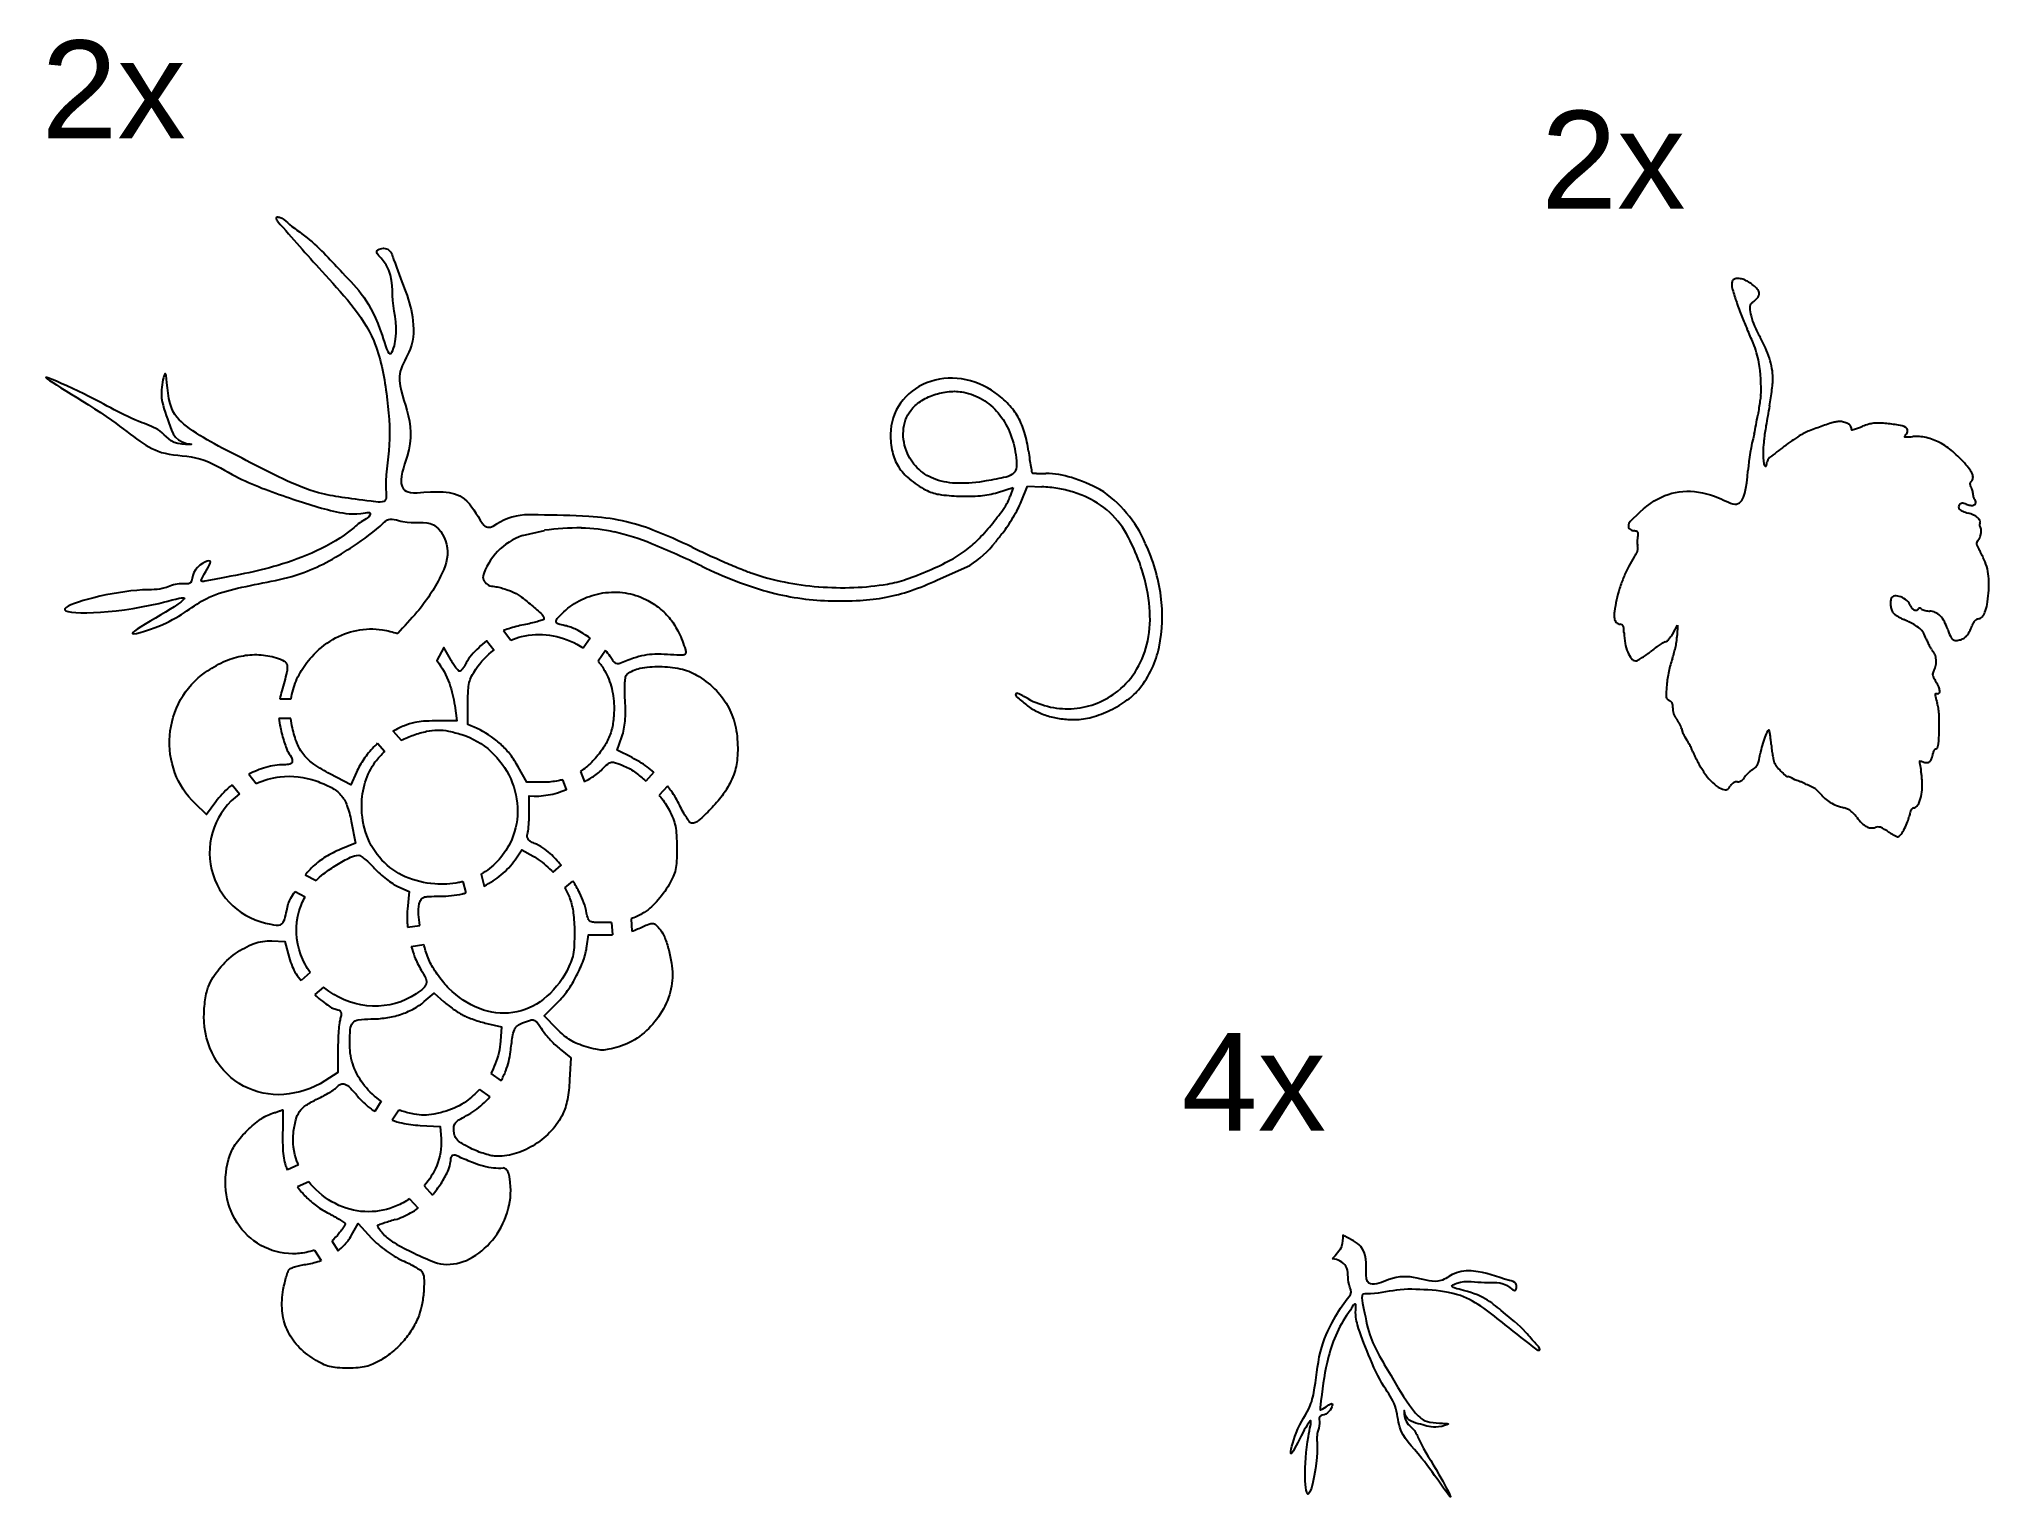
# Model space of a CAD drawing. Header units: millimetres. Extents: x 19 to 1015, y 178 to 925.
import ezdxf

# ---------------------------------------------------------------- set-up
doc = ezdxf.new("R2010")
doc.units = ezdxf.units.MM
doc.styles.add('Größe 50', font='arial.ttf', dxfattribs={"height": 50})

msp = doc.modelspace()

# ---------------------------------------------------------------- texts
at = {"char_height": 50, "attachment_point": 1, "style": 'Größe 50'}
for s, insert in [('2x', (20.49, 924.26)), ('2x', (786.52, 888.3)), ('4x', (602.93, 417.12))]:
    msp.add_mtext_dynamic_manual_height_columns(s, width=81.1848, gutter_width=250, heights=[0], dxfattribs=dict(at, insert=insert))

# ---------------------------------------------------------------- linework, layer by layer
for p, q in [((508.85, 693.3), (516.86, 695.78)), ((516.86, 695.78), (515.33, 691.3)), ((520.98, 688.5), (524.13, 696.48)), ((524.13, 696.48), (531.45, 696.15)), ((274.28, 681.75), (267.28, 681.79)), ((266.31, 671.2), (277.5, 673.91)), ((478.32, 648.56), (494.71, 656)), ((256.49, 622.76), (260.3, 617.81)), ((300.81, 618.86), (297.33, 613.71)), ((853.95, 621.33), (856.23, 625.4)), ((856.23, 625.4), (856.04, 620.23)), ((308.63, 612.56), (304.87, 607.01)), ((858.28, 572.61), (858.99, 570.07)), ((192.28, 565.15), (196, 560.97)), ((126.42, 549.23), (130.29, 544.56)), ((295.88, 550.63), (297.85, 545.47)), ((333.37, 550.34), (329.2, 545.81)), ((117.94, 543.79), (121.76, 539.18)), ((340.36, 543.17), (336.09, 538.53)), ((877.07, 542.58), (879.29, 541.66)), ((926.66, 541.84), (929.37, 539.13)), ((150.09, 489.27), (155.19, 486.62)), ((155.32, 497.82), (160.85, 494.95)), ((235.72, 494.38), (237.24, 488.59)), ((287.83, 491.18), (291.99, 494.69)), ((207.58, 471.09), (213.84, 472.05)), ((311.8, 473.58), (312.16, 467.22)), ((321.71, 475.41), (322.08, 469.02)), ((209.45, 461.26), (215.85, 462.24)), ((157.89, 447.89), (153.16, 443.85)), ((164.65, 440.51), (160.12, 436.64)), ((250.05, 396.34), (255.3, 392.56)), ((194.13, 382.12), (190.76, 376.99)), ((244.27, 388.19), (249.57, 384.36)), ((203.14, 377.61), (199.77, 372.5)), ((151.85, 349.59), (146.22, 347.03)), ((157.07, 340.98), (151.38, 338.39)), ((216.06, 338.91), (220.29, 334.21)), ((208.56, 332.28), (212.92, 327.44)), ((168.81, 310.89), (172.07, 305.73)), ((160, 306.11), (163.36, 300.79))]:
    msp.add_line(p, q)
for points in [[(491.62, 744.48, -0.089204), (501.22, 740.77, -0.082637), (509.23, 733.88, -0.076532), (515.03, 724.25, -0.061946), (518.21, 712.6, -0.042237), (518.57, 706.29, -0.206347), (517.1, 703.12, -0.127556), (513.29, 701.15, -0.012786), (503.17, 699.13, -0.044234), (488.84, 697.94, -0.082413), (477.39, 699.9, -0.101855), (468.8, 705.01, -0.101723), (462.93, 713.1, -0.060535), (461.13, 718.85, -0.064117), (460.8, 724.76, -0.066708), (461.97, 730.34, -0.075709), (464.54, 735.17, -0.088695), (469.49, 739.79, -0.061124), (476.4, 743.16, -0.059352), (484.16, 744.83, -0.071119)], [(286.78, 546.44, -0.019033), (284.53, 545.92, -0.046316), (276.96, 545.19), (268.52, 545.15), (264.01, 553.13, 0.033069), (260.07, 559.15, 0.040521), (255.6, 564.18, 0.040296), (250.37, 568.43, 0.060825), (238.37, 574.68), (238.37, 586.02, -0.012718), (238.53, 592.22, -0.046489), (239.09, 596.11, -0.059102), (240.28, 599.33, -0.030313), (242.48, 603.05, -0.080161), (251.58, 612.74), (247.92, 617.49, 0.043198), (240.18, 610.07, 0.06082), (237.51, 606.15, -0.020383), (236.58, 604.52, -0.028116), (235.61, 603.15, -0.027601), (234.71, 602.14, -0.199904), (234.13, 601.89, -0.218271), (233.5, 602.18, -0.016082), (232.29, 603.69, -0.019996), (230.92, 605.66, -0.013718), (229.52, 608), (226.09, 614.1), (222.49, 607.35, -0.079002), (228.92, 595.6, -0.053087), (231.64, 584.35), (232.68, 576.51), (221.63, 576.51, 0.0151), (215.68, 576.33, 0.035249), (211.26, 575.75, 0.054072), (205.97, 574.06, 0.03908), (200.25, 571.23), (204.36, 566.62, -0.036538), (210.64, 569.32, -0.028665), (217.31, 571.2, -0.052337), (222.92, 571.84, -0.052156), (228.55, 571.3, -0.028262), (235.29, 569.54, -0.106792), (250.12, 560.94, -0.104205), (260.24, 546.92, -0.106123), (263.73, 530.23, -0.11473), (259.89, 514.09, -0.073036), (253.29, 504.62, -0.074622), (245.07, 498.13), (246.65, 492.13, 0.057654), (255.44, 497.86, 0.069318), (262.45, 505.56), (265.92, 510.62), (271.73, 507.36, -0.025988), (274.26, 505.76, -0.044845), (281.9, 499.25), (286.06, 502.77, 0.028343), (280.43, 508.72, 0.091093), (272.35, 513.95, -0.031901), (270.22, 514.99, -0.108463), (269.09, 516.03, -0.145398), (268.66, 517.26, -0.075922), (268.85, 518.88, 0.03631), (269.17, 520.58, 0.009443), (269.44, 523.35, 0.009551), (269.64, 526.53, 0.009621), (269.71, 529.71), (269.73, 538.19, 0.122651), (288.67, 541.46)]]:
    msp.add_lwpolyline(points, format="xyb", close=True)
for points in [[(245.96, 650.08, 0.272151), (249.61, 645.63, 0.028255), (252.7, 645.07, -0.064463), (255.47, 644.48, -0.009696), (258.37, 643.58, -0.016199), (260.77, 642.69, -0.061106), (265.05, 640.31, -0.019234), (270.82, 635.75, -0.012826), (276.24, 630.88, -0.205968), (277.19, 628.66, -0.31995), (276.86, 628.2, -0.009337), (274.46, 627.42, -0.015495), (271.45, 626.61, -0.009647), (267.88, 625.83, 0.011967), (264.01, 624.98, 0.011129), (260.1, 623.92, 0.011186), (256.66, 622.82, 0.002772), (256.49, 622.76)], [(300.81, 618.86, 0.028664), (293.7, 623.16, 0.072619), (288.02, 625.19, -0.026847), (284.37, 626.12, -0.300575), (283.46, 627.23, -0.214323), (283.99, 628.81, -0.015119), (287.33, 632.2, -0.079276), (296.5, 638.55, -0.074492), (307.38, 641.9, -0.074689), (318.75, 641.92, -0.080408), (329.31, 638.55, -0.050319), (336.24, 634.11, -0.058614), (341.76, 628.57, -0.055151), (346.09, 621.61, -0.037608), (349.47, 612.92, -0.100658), (349.64, 611.15, -0.309964), (348.9, 610.29, -0.07859), (346.8, 610.06, -0.004555), (340.32, 610.45, 0.023889), (333.85, 610.59, 0.040617), (328.47, 610.01, 0.03734), (322.95, 608.52, 0.016928), (315.98, 605.8, -0.148554), (314.81, 605.67, -0.110981), (313.6, 606.18, -0.073205), (312.34, 607.41, -0.029722), (311, 609.4, 0.055377), (308.63, 612.56, 0.055377)], [(148.12, 587.8, -0.03145), (149.05, 592.38, -0.064157), (152.68, 601.13, -0.053483), (158.6, 609.29, -0.074356), (169.32, 618.1, -0.086793), (181.61, 622.81, -0.086759), (194.77, 623.07, -0.042452), (202.52, 621.19, -0.042452)], [(260.3, 617.81, -0.038156), (265.79, 619.61, -0.095819), (280.11, 620.32, -0.089488), (294.05, 615.7, -0.024076), (297.33, 613.71, -0.024076)], [(117.94, 543.79, 0.008955), (116.46, 542.59, 0.061849), (109.58, 535.14), (104.93, 528.66), (99.05, 534.3, -0.113672), (88.72, 550.06, -0.108347), (86.09, 569.04, -0.108248), (91.64, 587.4, -0.11328), (104.3, 601.4, -0.044274), (113.43, 606.65, -0.058103), (122.56, 609.65, -0.062129), (131.63, 610.35, -0.062511), (140.57, 608.8, -0.054848), (144.57, 607.08, -0.227197), (146.03, 604.98, -0.102639), (145.88, 601.42, -0.007494), (143.32, 591.91, 0.011635), (142.25, 587.8, 0.011635)], [(304.87, 607.01, -0.044763), (308.22, 602.25, -0.072681), (311.81, 593.17, -0.058051), (313.03, 582.71, -0.038134), (312.46, 575.23, -0.055066), (310.74, 568.83, -0.054366), (307.64, 562.9, -0.036003), (302.92, 556.83, -0.045801), (297.3, 551.65, -0.014349), (295.88, 550.63, -0.014349)], [(333.37, 550.34, 0.020382), (329.89, 553.06, 0.038609), (322.21, 557.74), (314.69, 561.54), (317.03, 568.41, 0.03306), (318.06, 572.24, 0.027003), (318.66, 576.44, 0.023066), (318.86, 581.29, 0.01345), (318.68, 587.11, -0.010384), (318.49, 592.23, -0.021798), (318.6, 596.2, -0.023235), (318.95, 599.12, -0.181209), (319.62, 600.29, -0.125368), (326.25, 603.41, -0.050325), (336.3, 604.33, -0.049464), (346.86, 603.17, -0.081423), (355.21, 599.93, -0.058999), (364.36, 592.97, -0.072109), (370.93, 584.47, -0.071617), (374.85, 574.41, -0.057165), (376.18, 562.82, -0.018702), (375.98, 557.45, -0.035666), (375.35, 553.17, -0.037157), (374.14, 549.14, -0.022267), (372.14, 544.55, -0.050556), (368.27, 538.32, -0.026944), (362.35, 531.44, -0.021928), (356.21, 525.58, -0.181526), (352.66, 524.25, -0.230861), (351.76, 524.69, -0.017994), (350.15, 526.92, -0.021648), (348.36, 529.85, -0.014714), (346.57, 533.32, 0.043172), (342.22, 540.71, 0.014722), (340.36, 543.17, 0.014722)], [(141.79, 577.8, 0.012688), (142.6, 573.24, 0.013274), (143.49, 569.39, 0.013492), (144.58, 565.62, 0.013377), (145.71, 562.39, 0.052742), (146.65, 560.51, -0.031406), (148.43, 557.33, -0.193746), (148.55, 555.49, -0.263564), (147.38, 554.43, -0.055362), (144.54, 554.11, 0.072505), (135.18, 552.75, 0.046329), (126.42, 549.23)], [(192.28, 565.15, 0.013142), (190.32, 563.22, 0.039116), (185.17, 556.92, 0.048002), (181.44, 550.3), (178.6, 543.89), (167.8, 549.52, -0.031498), (159.75, 554.38, -0.070457), (154.53, 559.23, -0.076609), (151.11, 565.06, -0.043129), (148.75, 572.94, -0.025983), (148, 577.8)], [(235.72, 494.38, -0.014336), (233.64, 493.92, -0.063971), (221.44, 493.19, -0.087488), (206.39, 496.9, -0.10141), (194.4, 505.44, -0.101552), (186.74, 518, -0.087968), (184.12, 533.23, -0.071948), (185.94, 545.29, -0.085396), (191.08, 555.57, -0.052557), (196, 560.97)], [(130.29, 544.56, -0.080655), (142.44, 547.96, -0.113358), (160.81, 545.87, -0.036027), (168.67, 542.44, -0.092645), (173.52, 538.62, -0.094074), (176.61, 533.34, -0.037918), (178.83, 525.25), (180.99, 514.08), (173.43, 510.95, 0.038702), (165.71, 507.02, 0.05023), (159.37, 502.23, 0.039512), (155.32, 497.82, 0.039512)], [(297.85, 545.47, 0.013813), (301.91, 547.73, 0.07037), (306.99, 551.81, -0.025109), (309.79, 554.5, -0.143034), (311.64, 555.36, -0.120755), (313.82, 555.15, -0.015751), (318.21, 553.48, -0.063992), (324.14, 550.06, -0.023281), (329.2, 545.81, -0.023281)], [(336.09, 538.53, -0.004124), (336.86, 537.58, -0.047632), (341.13, 531.03, -0.025775), (343.18, 526.58, -0.044616), (344.34, 522.68, -0.0371), (344.92, 518.17, -0.012629), (345.1, 511.56, -0.0115), (344.96, 504.81, -0.041191), (344.42, 500.54, -0.052779), (343.27, 496.98, -0.028712), (341.16, 492.89, -0.048366), (334.7, 484.04, -0.076063), (327.46, 478.05, -0.054405), (321.71, 475.41, -0.054405)], [(160.85, 494.95, -0.041772), (164.6, 498.34, -0.025216), (171.45, 503.02, -0.022818), (178.37, 506.83, -0.11502), (182.64, 507.83, -0.157353), (183.71, 507.48, -0.016732), (185.8, 505.86, -0.019337), (188.21, 503.71, -0.014383), (190.71, 501.15, 0.02349), (193.49, 498.41, 0.018321), (196.75, 495.69, 0.018668), (199.97, 493.38, 0.042198), (202.61, 491.94), (208.35, 489.4), (207.49, 480.24, 0.044033), (207.45, 472.42, 0.005528), (207.58, 471.09, 0.005528)], [(213.84, 472.05, -0.014366), (213.15, 477.61, -0.085174), (213.56, 483.05, -0.071194), (214.47, 485.25, -0.174542), (215.79, 486.36, -0.079711), (218.22, 486.83, -0.007805), (224.2, 486.92, 0.055565), (235.59, 488.19, 0.008663), (237.24, 488.59)], [(287.83, 491.18, -0.04919), (290.46, 485.68, -0.056802), (292.2, 478.39, -0.029142), (292.79, 469, -0.010942), (292.67, 461.82, -0.038191), (292.13, 457.21, -0.047885), (290.98, 453.3, -0.025309), (288.85, 448.71, -0.102974), (276.97, 434.31, -0.133217), (261.32, 427.49, -0.13255), (244.32, 429.49, -0.101446), (228.63, 439.85, -0.024013), (226.05, 442.69, -0.015562), (223.33, 446.2, -0.015652), (220.89, 449.8, -0.028427), (219.16, 452.91, -0.043212), (216.48, 459.94, -0.00607), (215.85, 462.24, -0.00607)], [(311.8, 473.58, -0.01658), (308.76, 473.48, -0.008272), (303, 473.58, -0.107419), (300.93, 474.1, -0.193941), (299.81, 475.37, -0.038719), (299, 478.34, 0.070849), (295.5, 488.55, 0.023538), (291.99, 494.69)], [(157.89, 447.89, -0.063858), (153.11, 456.9, -0.16255), (152.24, 479.5, -0.030547), (153.55, 483.17, -0.018142), (155.19, 486.62)], [(322.08, 469.02, 0.027881), (325.05, 470.19, -0.006839), (330.73, 472.7, -0.111728), (332.77, 473.07, -0.190331), (334.34, 472.37, -0.027387), (336.7, 469.69, -0.075305), (338.91, 465.79, -0.025415), (340.94, 459.57, -0.025738), (342.41, 452.77, -0.040345), (342.89, 446.8, -0.087473), (340.84, 435.15, -0.073171), (334.86, 424.08, -0.073344), (325.97, 415.23, -0.088699), (315.43, 410.01, -0.014829), (310.33, 408.69, -0.05585), (307.06, 408.32, -0.055964), (303.79, 408.69, -0.014931), (298.71, 410, -0.028155), (294.42, 411.51, -0.038781), (290.78, 413.38, -0.037693), (287.39, 415.82, -0.024606), (283.86, 419.11), (277.37, 425.8), (284.12, 432.55, 0.043609), (289.31, 438.74, 0.032743), (293.93, 446.35, 0.033272), (297.41, 454.28, 0.053495), (299.17, 461.45), (299.93, 467.14), (309.17, 467.14, 0.014469), (312.16, 467.22, 0.014469)], [(160.12, 436.64, 0.005614), (161.37, 435.51, 0.018012), (165, 432.54, 0.017637), (168.26, 430.24, 0.083595), (170.35, 429.32, -0.03125), (172.56, 428.62, -0.170347), (173.5, 427.81, -0.173822), (173.72, 426.61, -0.032823), (173.21, 424.39, 0.044937), (172.74, 422.16, 0.009223), (172.35, 418.15, 0.009637), (172.08, 413.45, 0.008928), (171.97, 408.63), (171.93, 396.78), (165.24, 392.55, -0.122821), (144.29, 385.62, -0.142114), (123.78, 389.94, -0.144396), (108.98, 404.47, -0.128089), (103.57, 425.42, -0.019462), (103.74, 429.64, -0.01685), (104.24, 434.04, -0.017197), (104.97, 438.01, -0.04591), (105.84, 440.74, -0.07351), (111.41, 449.91, -0.063176), (119.67, 457.62, -0.066229), (129.12, 462.7, -0.103471), (138.21, 464.12), (144.82, 463.78), (147.08, 455.57, 0.031485), (148.63, 451.06, 0.044122), (150.61, 447.29, 0.033783), (153.16, 443.85, 0.033783)], [(209.45, 461.26, 0.023004), (211.16, 456.04, 0.046062), (214.53, 449.16, -0.030234), (216.84, 444.81, -0.161963), (217.12, 442.18, -0.163435), (215.76, 439.91, -0.030931), (211.87, 436.98, -0.156672), (189.69, 430.78, -0.14634), (167.35, 438.4, -0.021369), (164.65, 440.51)], [(194.13, 382.12, -0.076079), (185.6, 390.07, -0.078016), (179.99, 400.02, -0.088516), (178.03, 410.77, -0.017653), (178.28, 418.9, -0.153383), (179.57, 422.23, -0.194827), (182.39, 423.81, -0.03152), (188.78, 424.21, 0.037094), (196.57, 424.79, 0.041263), (203.9, 426.51, 0.043464), (210.5, 429.3, 0.0522), (216.09, 433.06), (221.19, 437.31), (226.07, 433.03, 0.016199), (228.29, 431.2, 0.010893), (230.93, 429.26, 0.010978), (233.58, 427.49, 0.021277), (235.78, 426.21, 0.025778), (238.16, 425.11, 0.011523), (241.38, 423.91, 0.011371), (244.86, 422.79, 0.015137), (248.08, 421.94), (255.54, 420.21), (255.02, 412.88, -0.076876), (252.37, 401.26, -0.031037), (250.05, 396.34, -0.031037)], [(255.3, 392.56, 0.031158), (257.72, 397.73, 0.065516), (260.15, 407.41, -0.008003), (261.16, 415.16, -0.062014), (262.13, 418.67, -0.125797), (263.67, 420.72, -0.075207), (266.32, 422.25, -0.018555), (270.29, 423.65, -0.163578), (272.13, 423.61, -0.146374), (273.67, 422.47, -0.01394), (276.39, 418.61, 0.025036), (278.21, 416.16, 0.014657), (280.61, 413.4, 0.014637), (283.18, 410.77, 0.024026), (285.52, 408.72), (290.93, 404.43), (290.35, 393.04, -0.016311), (289.92, 387.87, -0.020305), (289.17, 383.1, -0.022465), (288.15, 378.97, -0.041566), (286.9, 375.75, -0.071822), (281.06, 367.14, -0.06438), (272.81, 360.16, -0.065291), (263.19, 355.59, -0.07841), (253.3, 354.03, -0.053033), (250.65, 354.31, -0.020602), (247.08, 355.24, -0.020121), (243.26, 356.57, -0.023514), (239.76, 358.14, -0.014986), (235.4, 360.51, -0.064975), (233.07, 362.31, -0.101757), (231.83, 364.22, -0.070467), (231.22, 366.72, -0.05705), (231.27, 369.3, -0.135204), (232.01, 371.05, -0.088386), (233.78, 372.62, -0.015861), (237.62, 374.8, 0.063629), (245.9, 380.6, 0.028439), (249.57, 384.36, 0.028439)], [(151.85, 349.59, -0.012923), (151.06, 351.5, -0.121891), (149.25, 365.94, -0.0307), (150.47, 372.71, -0.093402), (152.4, 376.94, -0.095815), (155.7, 380.12, -0.033343), (161.5, 383.35, 0.011716), (164.71, 384.97, 0.013418), (167.7, 386.67, 0.012599), (170.15, 388.23, 0.071357), (171.3, 389.27, -0.113435), (173.4, 390.87, -0.208791), (175.52, 390.9, -0.101747), (178.1, 389.14, -0.017973), (182.03, 384.77, 0.055386), (188.38, 378.68, 0.017582), (190.76, 376.99)], [(244.27, 388.19, -0.053005), (237.59, 382.19, -0.084513), (227.34, 377.14, -0.022697), (220.97, 375.56, -0.049516), (215.97, 375.07, -0.049516), (210.97, 375.56, -0.022697), (204.61, 377.14, -0.010231), (203.14, 377.61)], [(160, 306.11, -0.033767), (155.68, 304.91, -0.052728), (148.78, 304.23, -0.127208), (132.69, 308.52, -0.123278), (120.47, 320.11, -0.117183), (114.76, 336.61, -0.107477), (116.81, 354.5, -0.076038), (120.04, 360.7, -0.039772), (125.75, 367.31, -0.039798), (132.4, 372.92, -0.077911), (138.59, 376.03, 0.001807), (140.5, 376.65, 0.002857), (142.14, 377.2, 0.000684), (143.57, 377.68, 0.119816), (143.7, 377.77, -0.674748), (143.76, 377.75, -0.000182), (143.78, 374.04, -0.001761), (143.78, 369.86, -0.001037), (143.75, 364.86, 0.010211), (143.84, 357.78, 0.032861), (144.31, 353.09, 0.044613), (145.29, 349.33, 0.02094), (146.22, 347.03)], [(199.77, 372.5, 0.028692), (204.59, 371.08, 0.046648), (213.98, 369.79), (224.19, 369.34), (224.66, 362.91, -0.116594), (222.47, 349.28, -0.081728), (216.06, 338.91, -0.081728)], [(208.56, 332.28, -0.047605), (201.96, 328.65, -0.102115), (187.6, 325.69, -0.107125), (172.51, 328.96, -0.095953), (159.43, 338.26, -0.022497), (157.07, 340.98, -0.022497)], [(151.38, 338.39, 0.037511), (155.69, 333.29, 0.041497), (161.1, 328.65, 0.036334), (167.43, 324.73, -0.008191), (170.58, 323.02, -0.012693), (173.24, 321.43, -0.006962), (175.38, 320.03, -0.248443), (175.65, 319.52, -0.132671), (175.51, 318.97, -0.011085), (174.74, 317.7, -0.014157), (173.73, 316.21, -0.010454), (172.53, 314.62, -0.058548), (168.81, 310.89, -0.058548)], [(172.07, 305.73, 0.032021), (174.98, 308.38, 0.062364), (178.97, 313.68), (182.38, 319.64), (189.2, 312.24, 0.026154), (192.64, 308.88, 0.02299), (196.56, 305.74, 0.02315), (200.72, 302.99, 0.027732), (204.88, 300.82, -0.009704), (208.35, 299.16, -0.012665), (211.45, 297.51, -0.010294), (213.96, 296.01, -0.105131), (214.83, 295.18, -0.138505), (215.91, 291.93, -0.027182), (215.85, 285.7, -0.029301), (215, 278.86, -0.040733), (213.4, 272.9, -0.048512), (210.26, 266.24, -0.041697), (205.75, 259.94, -0.040981), (200.16, 254.37, -0.042895), (193.82, 249.88, -0.026074), (189.81, 247.8, -0.046808), (186.3, 246.59, -0.042265), (182.4, 245.98, -0.017431), (177.04, 245.79, -0.0172), (171.52, 245.97, -0.047447), (167.68, 246.6, -0.051181), (164.19, 247.91, -0.022759), (159.9, 250.3, -0.065664), (151.49, 257.17, -0.08467), (145.98, 265.46, -0.084617), (143.53, 275.12, -0.065491), (144.08, 285.98, -0.011903), (144.81, 289.47, -0.015182), (145.66, 292.64, -0.01313), (146.5, 295.23, -0.111109), (147.16, 296.26, -0.11032), (148.15, 296.9, -0.015865), (150.46, 297.65, -0.017363), (153.29, 298.36, -0.014053), (156.37, 298.94, 0.051228), (163.36, 300.79)]]:
    msp.add_lwpolyline(points, format="xyb")
for points in [[(142.25, 587.8), (148.12, 587.8)], [(148, 577.8), (141.79, 577.8)]]:
    msp.add_lwpolyline(points)
for centre, radius, start, end in [((890.41, 799.62), 6.44, 168.81773, 178.32292), ((893.11, 799.54), 9.14, 178.32301, 196.79335), ((886.08, 800.48), 2.03, 146.34684, 168.81769), ((1082.73, 856.77), 207.21, 196.79344, 198.70914), ((885.72, 800.72), 1.59, 120.20874, 146.34683), ((886.49, 799.4), 3.12, 104.40739, 120.20878), ((887.12, 796.93), 5.67, 83.51722, 104.40742), ((886.59, 792.28), 10.35, 70.20228, 83.51726), ((885.52, 789.3), 13.52, 58.58372, 70.20228), ((882.3, 784.02), 19.7, 49.82058, 58.58371), ((883.49, 785.44), 17.85, 40.90258, 49.82063), ((893.63, 794.22), 4.43, 15.78882, 40.90254), ((1049.23, 845.43), 171.84, 198.70913, 201.25685), ((896.09, 787.83), 2.91, 132.42219, 182.17864), ((914.03, 788.52), 20.87, 182.17865, 193.82967), ((-7251.01, 9703.13), 12074.24, 312.42212, 312.426246), ((-14750.48, 17908.54), 23190.48, 312.426264, 312.428785), ((-14545.2, 17683.95), 22886.21, 312.42877, 312.431291), ((-6057.95, 8399.43), 10307.03, 312.431271, 312.435854), ((894.37, 795.23), 3.7, 312.43594, 339.10685), ((895.57, 794.77), 2.42, 339.10688, 15.78881), ((1001.73, 826.95), 120.87, 201.25685, 204.57336), ((925.55, 791.35), 32.73, 193.82971, 203.5193), ((949.01, 801.56), 58.31, 203.5193, 209.80766), ((703.57, 690.61), 206.98, 22.45491, 24.57342), ((848.04, 750.31), 50.66, 16.42558, 22.45492), ((845.19, 742.09), 61.33, 24.167, 29.80766), ((856.4, 747.12), 49.05, 17.49751, 24.16692), ((857.12, 752.99), 41.2, 9.55965, 16.42552), ((820.95, 746.44), 77.95, 357.24499, 9.89237), ((862.4, 749.01), 42.75, 10.35405, 17.49744), ((483.49, 721.69), 29.62, 111.49062, 144.57588), ((485.28, 717.14), 34.52, 81.31142, 111.49061), ((484.51, 712.11), 39.6, 54.08674, 81.31142), ((873.95, 751.12), 31.02, 1.2685, 10.35406), ((779.61, 761.17), 125.8, 353.00301, 354.68816), ((885.05, 751.36), 19.91, 354.68819, 1.26852), ((481.9, 722.82), 27.68, 144.57583, 179.3896), ((478.86, 704.31), 49.24, 43.57877, 54.08678), ((490.02, 714.93), 33.84, 29.65971, 43.57874), ((1906, 576.76), 1020.76, 170.80522, 170.99132), ((3394.64, 335.79), 2528.78, 170.74037, 170.80523), ((1516.72, 624.55), 623.83, 169.57004, 170.52138), ((765.05, 762.92), 140.47, 349.56993, 351.2922), ((763.82, 763.11), 141.72, 351.29218, 353.003), ((487.96, 713.76), 36.2, 16.27215, 29.65976), ((743.92, 756.79), 155.17, 347.43273, 351.11355), ((2666.51, 456.19), 1790.77, 170.99135, 171.1135), ((1048.35, 702.75), 148.97, 170.52141, 173.27813), ((1326.58, -373.74), 1170.12, 109.79117, 110.14182), ((965.22, 630.47), 102.87, 107.7073, 109.7912), ((944.51, 695.32), 34.79, 103.70047, 107.70732), ((939.87, 714.39), 15.17, 96.24793, 103.7004), ((939.08, 721.53), 7.99, 79.89695, 96.24795), ((938.85, 720.22), 9.31, 65.32161, 79.89699), ((939.93, 722.56), 6.74, 48.39377, 65.32156), ((943.45, 726.53), 1.43, 354.97938, 48.39379), ((966.28, 685.23), 44.63, 106.13724, 110.29714), ((958.26, 712.94), 15.79, 97.10378, 106.13717), ((958.41, 711.75), 16.98, 88.47475, 97.10377), ((957.33, 671.47), 57.28, 84.98529, 88.47479), ((953.5, 627.77), 101.15, 81.0811, 84.98531), ((967.43, 716.55), 11.29, 61.49301, 81.08113), ((493.87, 722.7), 39.64, 179.38962, 192.74068), ((461.97, 706.17), 63.28, 7.45941, 16.27219), ((997.81, 696.07), 105.92, 165.25396, 175.54829), ((977.38, 711.12), 77.51, 173.27811, 177.21715), ((1001.31, 595.36), 151.51, 123.1727, 126.70116), ((932.58, 700.49), 25.91, 110.14183, 123.17265), ((946.83, 726.24), 1.96, 174.97946, 200.07779), ((945.39, 725.71), 0.43, 200.07779, 276.61527), ((944.87, 730.25), 5, 276.61539, 289.84083), ((754.63, 1257.48), 565.5, 289.84087, 290.29718), ((972.4, 721.93), 0.222, 145.1858, 254.41828), ((976.05, 719.39), 4.67, 132.83477, 145.18585), ((973.05, 724.24), 2.63, 254.41822, 273.38599), ((971.94, 724.85), 1.84, 358.62943, 61.49308), ((970.96, 724.87), 2.82, 312.8347, 358.62949), ((958.62, 968.03), 246.84, 273.38599, 274.12808), ((978.06, 698.69), 23.2, 76.97028, 94.12803), ((976.96, 693.92), 28.09, 62.10435, 76.97029), ((973.12, 686.66), 36.31, 49.19804, 62.10435), ((478.62, 719.25), 24.01, 192.74073, 212.18072), ((752.35, 744.19), 229.58, 187.45942, 188.53084), ((645.17, 728.11), 121.2, 188.53086, 190.2591), ((932.48, 713.3), 32.57, 177.21711, 184.74696), ((951.06, 714.84), 51.2, 184.74692, 188.08221), ((902.23, 708.28), 1.97, 198.82803, 234.11416), ((891.87, 709.71), 10.17, 343.85854, 354.17055), ((905.5, 708.31), 3.52, 128.81652, 174.17061), ((1063.59, 511.8), 255.74, 126.70122, 128.81652), ((954.45, 665.04), 64.87, 40.84021, 49.19802), ((975.46, 683.2), 37.1, 34.86191, 40.84017), ((480.37, 720.35), 26.07, 212.18068, 230.69018), ((496.97, 740.62), 52.28, 230.69017, 241.68916), ((839.38, 763.26), 318.57, 190.25901, 190.82165), ((526.84, 703.52), 0.371, 190.8215, 254.45891), ((527.25, 704.97), 1.88, 254.45892, 267.68276), ((538.44, 981.45), 278.58, 267.68275, 268.06227), ((534.53, 865.95), 163.01, 268.06228, 268.8266), ((536.71, 972.66), 269.75, 268.82657, 269.35071), ((533.15, 658.31), 44.62, 72.39783, 89.35068), ((519, 613.7), 91.42, 62.48475, 72.39784), ((901.29, 706.98), 0.37, 234.11415, 343.85848), ((1006.81, 697.65), 1.24, 153.63885, 182.74844), ((1007.95, 697.7), 2.38, 182.74842, 202.1313), ((1007.16, 697.47), 1.63, 129.97945, 153.63887), ((999.2, 699.74), 8.17, 16.48006, 34.86182), ((1004.24, 700.95), 2.91, 309.97945, 345.2432), ((1003.75, 701.09), 3.43, 345.24318, 16.48008), ((482.19, 713.19), 21.12, 241.68924, 261.21956), ((492.44, 779.56), 88.28, 261.21962, 267.96871), ((492.53, 782.16), 90.87, 267.96869, 274.81212), ((496.72, 732.4), 40.94, 274.81211, 287.23335), ((493.48, 698.76), 23.09, 325.33087, 341.1432), ((485.81, 702.39), 37.82, 332.42539, 338.45839), ((528.28, 624.16), 72.06, 80.89094, 87.47997), ((530.87, 640.29), 55.72, 72.90116, 80.89091), ((530.25, 638.29), 57.82, 65.07279, 72.90116), ((536.12, 650.34), 44.42, 24.10727, 65.3883), ((527.51, 642.91), 61.88, 23.18375, 56.97062), ((1002.07, 685.14), 2.67, 117.33016, 135.28923), ((1001.7, 685.86), 1.86, 93.78754, 117.33018), ((1001.77, 684.84), 2.89, 75.7811, 93.78754), ((999.85, 677.29), 10.68, 68.97668, 75.78119), ((1016.28, 701.09), 11.37, 202.13122, 208.21323), ((998.92, 691.77), 8.33, 21.06039, 28.21317), ((996.71, 690.92), 10.7, 15.13223, 21.06034), ((997.77, 691.21), 9.6, 9.02815, 15.13214), ((1004.15, 692.22), 3.14, 354.97944, 9.02816), ((1010.83, 691.64), 3.57, 174.97943, 185.53455), ((1010.84, 691.64), 3.58, 185.53465, 196.05981), ((1010.21, 691.46), 2.92, 196.0598, 207.49914), ((1008.49, 690.56), 0.984, 207.49923, 233.26196), ((1006.92, 688.46), 1.64, 19.93435, 53.26197), ((1006.75, 688.43), 1.83, 317.51307, 348.40235), ((1006.81, 688.42), 1.76, 348.40236, 19.93435), ((270.46, 648.05), 33.89, 95.37368, 124.78239), ((271.23, 140.09), 541.67, 86.93274, 89.67753), ((294.17, 568.19), 112.96, 78.15355, 86.9327), ((297.88, 585.88), 94.88, 68.33038, 78.15357), ((404.86, 760.03), 130.82, 316.36607, 320.95691), ((404.66, 760.19), 131.07, 320.95691, 325.3308), ((437.06, 728.05), 92.91, 326.11591, 329.25805), ((439.93, 726.34), 89.58, 329.25809, 332.42543), ((836.09, 675.51), 5.01, 144.41874, 172.94475), ((1001.21, 686), 1.46, 135.28924, 183.91588), ((1001.5, 686.02), 1.75, 183.91582, 226.2638), ((1004.09, 688.72), 5.49, 226.26373, 247.19371), ((1010.53, 704.05), 22.12, 247.19369, 254.62739), ((1007.23, 696.48), 9.89, 248.97669, 255.0658), ((999.6, 664.29), 19.11, 65.74163, 74.62741), ((1007.31, 696.79), 10.2, 255.06572, 261.01489), ((1007.07, 695.28), 8.67, 261.01481, 267.1756), ((1006.74, 688.54), 1.93, 267.17553, 285.97303), ((1006.78, 688.39), 1.78, 285.97297, 317.51306), ((1003.94, 673.91), 8.56, 49.54482, 65.74167), ((1006.63, 677.07), 4.4, 26.00962, 49.54477), ((1013.79, 676.49), 3.32, 160.32447, 171.37513), ((1008.97, 678.21), 1.81, 340.32442, 26.00957), ((276.44, 641.08), 31.78, 108.59633, 163.56271), ((294.49, 554.65), 120.47, 89.13136, 98.10617), ((295.07, 593.25), 81.86, 77.14234, 89.13142), ((286.64, 556.31), 119.76, 67.62828, 77.14239), ((220.97, 392.3), 303.18, 64.19686, 68.33042), ((459.84, 707.61), 54.86, 307.57804, 316.36611), ((468.33, 698.25), 49.8, 301.97765, 322.40947), ((858.72, 395.78), 444.05, 141.42582, 142.21191), ((469.01, 706.59), 54.42, 321.42579, 326.11583), ((493.01, 625.69), 93.96, 17.12927, 27.09109), ((832.73, 675.93), 1.62, 172.94478, 233.08905), ((834.71, 678.56), 4.92, 233.08912, 259.51017), ((830.38, 655.16), 18.88, 74.51135, 79.51019), ((835.13, 672.31), 1.09, 34.54339, 74.51139), ((850.14, 668.09), 14.5, 174.23854, 179.41193), ((849.62, 668.1), 13.98, 179.41188, 184.63704), ((844.34, 668.68), 8.66, 166.62975, 174.23858), ((820.65, 674.31), 15.68, 346.6298, 352.33299), ((835.19, 672.35), 1.01, 352.33293, 34.54337), ((1010.39, 667.24), 1.45, 154.65498, 190.73671), ((1011.65, 666.64), 2.85, 132.83468, 154.65504), ((1007.22, 671.43), 3.67, 312.83471, 339.48482), ((1013.18, 676.58), 2.69, 171.37517, 184.28902), ((1012.46, 676.53), 1.97, 184.28896, 199.256), ((1011.21, 676.09), 0.656, 199.25614, 233.26197), ((999.78, 674.21), 11.61, 339.48481, 350.78583), ((1009.99, 674.45), 1.39, 1.92385, 53.2619), ((1000.3, 674.13), 11.09, 350.78586, 1.92387), ((156.78, 240.82), 460.92, 64.13611, 67.62836), ((524.85, 1020.83), 394.95, 244.19687, 245.50412), ((567.45, 1114.31), 497.68, 245.50415, 246.6033), ((548.63, 1070.83), 450.31, 246.60338, 247.71285), ((412, 795.58), 155.05, 293.51849, 298.12606), ((457.18, 711.07), 59.22, 298.126, 307.57811), ((502.06, 628.31), 91.08, 7.57374, 25.32004), ((872.63, 634.36), 46.46, 145.96213, 152.7126), ((810.63, 676.24), 28.36, 325.96219, 330.24604), ((829.45, 665.48), 6.68, 330.24612, 342.78321), ((841.9, 667.47), 6.23, 184.63707, 194.19808), ((831.97, 664.7), 4.04, 342.78326, 359.80883), ((830.96, 664.71), 5.06, 359.80876, 14.19811), ((1013.67, 667.86), 4.8, 190.73677, 206.93682), ((1085.97, 704.6), 85.89, 206.93679, 208.91803), ((968.57, 639.74), 48.23, 21.98664, 28.918), ((987.56, 647.41), 27.76, 11.50331, 21.98662), ((461.85, 870.09), 238.4, 244.1362, 248.66587), ((433.99, 798.76), 161.82, 248.66587, 254.72177), ((421.63, 760.96), 115.42, 247.71292, 250.76568), ((423.68, 766.85), 121.66, 250.76571, 258.71357), ((429.67, 796.83), 152.22, 258.71362, 265.43203), ((442.55, 706.36), 60.75, 279.62178, 288.91006), ((411.91, 795.8), 155.29, 288.91007, 293.51855), ((413.02, 792.3), 157.88, 289.01234, 294.43151), ((493.94, 625.97), 93, 5.29495, 17.12929), ((897.56, 621.96), 74.31, 157.69858, 162.54004), ((893.2, 623.75), 69.61, 152.7126, 157.69861), ((986.93, 647.28), 28.4, 1.15827, 11.50321), ((962.83, 646.79), 52.5, 354.62833, 1.15828), ((428.25, 777.74), 140.03, 254.72174, 261.25742), ((425.77, 761.57), 123.67, 261.25741, 268.43125), ((429.84, 799.07), 154.47, 265.43207, 272.10446), ((428.16, 849.18), 211.32, 268.43122, 272.84611), ((430.68, 776.38), 131.76, 272.10448, 279.62174), ((433.84, 735.11), 97.1, 272.84604, 280.74239), ((435.2, 727.91), 89.78, 280.74238, 289.0123), ((514.79, 630.01), 78.23, 348.33985, 7.57368), ((910.43, 619.76), 87.33, 167.7214, 171.62424), ((891.42, 623.89), 67.88, 162.54, 167.72141), ((970.58, 636.95), 5.59, 157.37064, 176.88458), ((967.36, 638.29), 2.11, 94.81144, 157.37065), ((967.76, 633.59), 6.82, 68.60854, 94.81155), ((966.49, 630.35), 10.31, 47.97091, 68.60858), ((968.9, 633.03), 6.7, 19.4749, 47.9709), ((928.52, 650.02), 86.96, 350.68454, 354.62839), ((528.09, 629.14), 58.7, 348.59078, 5.29495), ((836.67, 630.62), 12.78, 171.62424, 187.74995), ((827.78, 629.41), 3.81, 187.74995, 221.87144), ((975.45, 636.68), 10.47, 176.88465, 189.09016), ((975.08, 636.63), 10.1, 189.09014, 201.45745), ((969.72, 634.52), 4.34, 201.45741, 224.71518), ((970.08, 634.87), 4.84, 224.71517, 236.1321), ((984.12, 655.79), 30.03, 236.13207, 239.09341), ((986.26, 659.37), 34.21, 239.09337, 242.07556), ((986.39, 659.61), 34.48, 242.07552, 245.04007), ((927.53, 533.15), 105.01, 61.87478, 65.04006), ((978.04, 636.26), 2.99, 199.4748, 228.26592), ((978.83, 637.14), 4.18, 228.26591, 250.70181), ((978.15, 635.2), 2.12, 250.70175, 284.55984), ((978.49, 633.91), 0.788, 284.55976, 354.9794), ((979.72, 633.8), 0.447, 132.59622, 174.97941), ((979.67, 633.86), 0.373, 84.06674, 132.59612), ((979.57, 632.89), 1.34, 62.47951, 84.06683), ((976.39, 626.79), 8.22, 56.82442, 62.47951), ((982.98, 636.87), 3.82, 236.82437, 249.96666), ((985.47, 643.72), 11.11, 249.96666, 255.8895), ((985.75, 644.82), 12.24, 255.88953, 261.65914), ((985.3, 641.76), 9.15, 261.65912, 268.83227), ((984.98, 625.77), 6.85, 64.62672, 88.83224), ((984.13, 623.99), 8.82, 44.60222, 64.62663), ((981.46, 621.35), 12.58, 28.222, 44.60218), ((1011.43, 624.58), 4.61, 136.97736, 152.58508), ((1010.19, 625.73), 2.92, 116.44276, 136.97744), ((1010.41, 625.29), 3.41, 98.16548, 116.44272), ((1009.48, 631.77), 3.13, 278.16547, 318.32616), ((1005.97, 634.9), 7.83, 318.32625, 338.60264), ((995.35, 639.06), 19.24, 338.60268, 350.68455), ((827.02, 628.72), 2.79, 221.87144, 264.9794), ((826.47, 622.46), 3.5, 66.65617, 84.9794), ((827.39, 624.59), 1.18, 25.41926, 66.65613), ((825.52, 623.7), 3.25, 4.74816, 25.41925), ((774.99, 619.51), 53.95, 2.08184, 4.74827), ((865.51, 622.8), 36.63, 182.08184, 190.45109), ((845.39, 624.11), 8.68, 308.33924, 317.6337), ((842.46, 626.79), 12.65, 317.63365, 325.53848), ((834.62, 632.17), 22.17, 325.5384, 330.73218), ((812.89, 623.49), 43.33, 348.25574, 352.18974), ((829.49, 621.22), 26.57, 352.18975, 357.86454), ((969.6, 611.86), 15.76, 49.02969, 61.87477), ((973.86, 616.77), 9.25, 30.95819, 49.02978), ((965.69, 611.87), 18.78, 20.31593, 30.95819), ((1009.8, 628.2), 28.26, 200.31596, 204.43966), ((970.51, 615.47), 25, 18.42516, 28.22204), ((1032.63, 636.17), 40.48, 198.42514, 203.79095), ((999.65, 621.63), 4.44, 203.79087, 231.04538), ((998.4, 620.07), 2.44, 231.04533, 271.73446), ((998.2, 626.37), 8.74, 271.73455, 287.47937), ((998.34, 625.93), 8.28, 287.47941, 301.64389), ((999.78, 623.6), 5.54, 301.64385, 320.77777), ((996.83, 626.01), 9.35, 320.7777, 334.60722), ((963.46, 641.85), 46.29, 334.60723, 338.8322), ((1021.33, 619.44), 15.77, 152.58512, 158.83225), ((539.46, 626.84), 47.1, 329.70063, 348.59078), ((542.96, 624.19), 49.47, 321.22814, 348.33984), ((851.82, 620.27), 22.71, 190.45101, 202.42386), ((843.94, 617.02), 14.18, 202.42376, 217.37573), ((835.03, 610.21), 2.97, 217.37568, 264.9794), ((820.73, 636.35), 32.57, 297.4236, 301.2836), ((819.1, 639.04), 35.72, 301.28362, 305.60665), ((808.39, 653.99), 54.1, 305.60667, 308.77355), ((889.17, 553.43), 74.88, 126.4825, 128.77357), ((878.26, 568.18), 56.54, 123.65405, 126.48249), ((876.92, 570.19), 54.12, 121.187, 123.65406), ((850.57, 613.72), 3.24, 101.9698, 121.18702), ((849.46, 618.98), 2.13, 281.96981, 308.33929), ((900.85, 592.3), 49.94, 161.14953, 164.99257), ((801.29, 626.3), 55.26, 341.14952, 344.55241), ((806.97, 624.73), 49.37, 344.55242, 348.2557), ((1015.03, 630.58), 33.99, 204.43968, 208.02977), ((1011.76, 628.84), 30.29, 208.02972, 211.68282), ((992.56, 616.99), 7.73, 211.68271, 221.76759), ((982.79, 608.26), 5.37, 16.83298, 41.76757), ((978.24, 606.88), 10.13, 1.31581, 16.83296), ((544.88, 623.67), 40.82, 308.66933, 329.70067), ((834.92, 608.99), 1.75, 264.97942, 297.42366), ((900.76, 590.45), 50.23, 171.1517, 174.97939), ((917.48, 587.85), 67.15, 168.07277, 171.15166), ((917.41, 587.86), 67.09, 164.99251, 168.07277), ((988.84, 600.42), 2.29, 167.30046, 192.46762), ((991.72, 601.06), 5.24, 192.46766, 207.34705), ((989.55, 600.26), 3.01, 146.82449, 167.30052), ((980.6, 606.11), 7.68, 326.8244, 346.29807), ((1022.76, 617.11), 40.19, 207.34702, 210.66329), ((977.51, 606.87), 10.86, 346.29808, 1.31577), ((519.53, 589.87), 1.38, 167.36129, 229.64667), ((518.81, 590.03), 0.647, 63.89297, 167.36127), ((657.55, 752.31), 214.54, 229.64664, 231.38405), ((451.2, 452.05), 154.3, 61.68873, 63.89295), ((545.19, 626.53), 43.88, 241.68883, 257.87701), ((544.21, 624.52), 41.9, 291.94923, 308.66935), ((556.23, 613.54), 32.45, 305.77447, 321.2282), ((857.77, 589.96), 7.4, 176.16499, 189.65195), ((1063.03, 576.2), 213.13, 174.9794, 176.16496), ((852.34, 589.04), 1.9, 189.65191, 223.94777), ((853.75, 590.39), 3.85, 223.9477, 244.16269), ((988.23, 589.94), 0.425, 106.14724, 179.72294), ((991.33, 589.93), 3.52, 179.72298, 195.83477), ((1287.67, 673.98), 311.56, 195.83483, 196.49189), ((988.75, 588.13), 2.31, 84.97935, 106.14727), ((961.19, 580.61), 31.39, 25.05929, 30.6633), ((989.05, 591.49), 1.06, 264.97944, 322.61656), ((983.76, 591.16), 6.48, 6.99961, 25.05935), ((988.69, 591.77), 1.51, 322.61651, 6.9997), ((541.52, 607.04), 28.62, 231.384, 243.37765), ((545.48, 614.94), 37.46, 243.37762, 253.17953), ((546.91, 619.69), 42.42, 253.17959, 262.3807), ((544.62, 623.88), 41.17, 257.87709, 274.85844), ((544.66, 623.4), 40.69, 274.85848, 291.94923), ((548.24, 609.31), 32.13, 270.31907, 285.88025), ((541.06, 634.57), 58.38, 285.88027, 295.82996), ((541.02, 634.65), 58.47, 295.83004, 305.77447), ((849.86, 582.36), 5.07, 51.27307, 64.1627), ((851.8, 584.77), 1.97, 25.18113, 51.27307), ((851.31, 584.55), 2.51, 2.8026, 25.18106), ((860.3, 582.69), 6.53, 174.97945, 186.91162), ((843.5, 584.16), 10.34, 354.97944, 2.80254), ((860.85, 582.75), 7.08, 186.91164, 198.13859), ((861.77, 583.06), 8.06, 198.13852, 208.61428), ((864.69, 584.65), 11.39, 208.61424, 216.70058), ((843.05, 568.51), 15.61, 31.30407, 36.70056), ((971.6, 580.41), 18.07, 8.52141, 16.49194), ((950.16, 577.19), 39.75, 4.10083, 8.52145), ((932.79, 575.95), 57.17, 0.4099, 4.10081), ((548.14, 628.84), 51.65, 262.38081, 270.31906), ((835.56, 563.96), 24.38, 27.43879, 31.30406), ((836.76, 564.59), 23.02, 23.52268, 27.43881), ((849.7, 570.22), 8.91, 15.5689, 23.52272), ((799.38, 531.88), 70.79, 29.25831, 32.65029), ((941.86, 551.88), 44.13, 158.2944, 164.05302), ((938.82, 553.09), 40.86, 153.26601, 158.2944), ((902.78, 571.25), 0.497, 39.97939, 153.26598), ((902.59, 571.09), 0.744, 8.29292, 39.97938), ((757.43, 549.93), 147.44, 7.54439, 8.2929), ((822.75, 558.58), 81.54, 5.94658, 7.54442), ((641.68, 582.6), 348.38, 357.36498, 358.24824), ((873.07, 575.52), 116.89, 358.24826, 0.40985), ((835.42, 549.88), 30.61, 29.40838, 32.82365), ((834.22, 549.2), 32, 25.43589, 29.40838), ((821.51, 543.16), 46.06, 22.41284, 25.43582), ((913.58, 581.13), 53.53, 202.41287, 205.2193), ((927.59, 587.73), 69.01, 205.21937, 207.53908), ((795.28, 578.18), 104.8, 347.7372, 349.84196), ((941.57, 551.97), 43.82, 164.05309, 169.84194), ((764.33, 552.5), 140.29, 4.88218, 5.9465), ((970.14, 570.08), 66.28, 184.8821, 187.26024), ((967.29, 569.71), 63.41, 187.2602, 189.71878), ((960.09, 568.48), 56.1, 189.71879, 192.12443), ((976.06, 560.76), 10.65, 342.15767, 354.97945), ((989.99, 559.53), 3.33, 160.91219, 174.9794), ((990, 559.53), 3.34, 146.88259, 160.91213), ((989.55, 559.83), 2.8, 131.59065, 146.88262), ((988.62, 560.87), 1.4, 105.97291, 131.59057), ((987.89, 563.41), 1.24, 285.97305, 332.04164), ((985.17, 564.86), 4.33, 332.04166, 350.25855), ((969.81, 567.5), 19.91, 350.2586, 357.36489), ((921.85, 584.74), 62.54, 207.53906, 209.88971), ((882.53, 562.14), 17.19, 209.88958, 216.03503), ((855.56, 542.52), 16.16, 27.65974, 36.03495), ((894.74, 566.86), 30.02, 214.10868, 233.95331), ((896.91, 543.31), 7.85, 138.54305, 147.63501), ((905.66, 535.57), 19.53, 133.94103, 138.5431), ((906.43, 534.78), 20.63, 129.40104, 133.94102), ((901.66, 540.59), 13.12, 123.02675, 129.40098), ((887.79, 561.92), 12.32, 303.02675, 312.58181), ((893.33, 555.89), 4.13, 312.58174, 334.16384), ((889.67, 557.66), 8.21, 334.16388, 347.73717), ((912.99, 558.36), 7.92, 192.12451, 202.32376), ((913.37, 558.52), 8.34, 202.3238, 218.239), ((933.01, 573.99), 33.34, 218.23898, 223.92133), ((936.97, 577.81), 38.84, 223.92137, 228.6554), ((912.88, 550.43), 2.37, 228.65539, 264.9794), ((906.93, 531.13), 17.89, 59.15899, 71.27499), ((979.85, 555.85), 0.0574, 79.26484, 177.99927), ((980.5, 555.82), 0.711, 177.99886, 189.48529), ((2158.69, 752.68), 1195.23, 189.48548, 189.55011), ((974.71, 528.72), 27.67, 77.96024, 79.26451), ((1293.13, 607.06), 317.51, 189.55022, 189.82776), ((1554.09, 652.26), 582.35, 189.82782, 190.00406), ((977.08, 539.83), 16.31, 75.25274, 77.96019), ((946.55, 545.09), 34.57, 6.69765, 10.00408), ((933.53, 543.56), 47.68, 4.09952, 6.69766), ((972.72, 523.29), 33.41, 73.66942, 75.25282), ((983.23, 559.14), 3.94, 253.66945, 279.25293), ((983.45, 557.79), 2.57, 279.25286, 314.46334), ((982.59, 558.66), 3.79, 314.46335, 342.15769), ((143.36, 509.2), 36.95, 125.78069, 261.14033), ((881.61, 549.06), 7.76, 252.59179, 262.40994), ((880.82, 543.1), 1.75, 262.4099, 292.09772), ((880.67, 543.48), 2.15, 292.09761, 317.91669), ((871.9, 551.4), 13.97, 317.9167, 324.40841), ((890.21, 538.29), 8.55, 135.47554, 144.40846), ((887.23, 541.22), 4.38, 120.72954, 135.47565), ((886.69, 542.13), 3.32, 103.48268, 120.72953), ((886.62, 542.42), 3.02, 84.97934, 103.4827), ((887.16, 548.56), 3.15, 264.97944, 282.59703), ((887.23, 548.27), 2.85, 282.59703, 301.56115), ((886.81, 548.95), 3.64, 301.56105, 318.02355), ((883.96, 551.51), 7.48, 318.02347, 327.63505), ((899.31, 494.17), 54.95, 70.99475, 72.20047), ((906.96, 516.38), 31.45, 68.41973, 70.99472), ((894.62, 485.19), 64.99, 66.9236, 68.41969), ((908.2, 517.07), 30.34, 61.6716, 66.92356), ((912.83, 518.13), 27.45, 59.75243, 69.15025), ((941.63, 548.56), 15.46, 217.57504, 229.32733), ((960.9, 542.41), 20.27, 337.96202, 2.99915), ((937.42, 543.84), 43.77, 1.46408, 4.09957), ((967.61, 544.61), 13.58, 355.15977, 1.46415), ((943.57, 550.82), 18.44, 229.32734, 239.62631), ((945.51, 554.13), 22.28, 239.62641, 248.93277), ((950.18, 566.25), 35.26, 248.93279, 255.53121), ((938.85, 522.36), 10.06, 65.07456, 75.53111), ((939.56, 523.87), 8.39, 53.09433, 65.0745), ((937.81, 521.54), 11.31, 43.03189, 53.09435), ((923.74, 508.41), 30.56, 38.23949, 43.03193), ((1000.08, 522.59), 26.01, 163.91802, 168.22501), ((980.33, 528.28), 5.46, 150.20558, 163.91795), ((977.74, 529.76), 2.47, 128.19013, 150.20556), ((977.29, 530.33), 1.75, 99.63446, 128.19004), ((976.71, 533.72), 1.69, 279.6344, 304.79545), ((974.69, 536.63), 5.24, 304.79541, 315.63341), ((973.87, 537.43), 6.38, 315.63333, 325.6521), ((973.93, 537.39), 6.31, 325.65211, 335.76078), ((976.3, 549.82), 36.36, 218.23941, 224.60837), ((957.6, 531.39), 10.1, 224.60832, 241.12417), ((955.5, 527.58), 5.76, 241.12414, 264.27258), ((955.5, 527.56), 5.74, 264.27264, 287.47938), ((958.82, 517.01), 5.33, 92.33467, 107.47947), ((958.75, 518.8), 3.53, 71.70843, 92.33473), ((957.45, 514.87), 7.67, 59.16338, 71.70847), ((928.01, 465.55), 65.11, 56.56505, 59.16342), ((984.15, 550.58), 36.78, 236.56513, 239.76959), ((976.89, 538.13), 22.37, 239.76952, 244.42107), ((976.81, 537.96), 22.18, 244.42109, 248.20135), ((967.54, 520.49), 3.48, 296.69692, 326.85336), ((940.66, 538.05), 35.59, 326.85334, 332.3252), ((941.51, 537.61), 34.63, 332.32512, 338.43484), ((956.56, 531.66), 18.44, 338.43478, 348.22502), ((968.81, 517.96), 0.646, 248.20143, 296.69687), ((219.51, 351.33), 9.9, 334.8233, 359.99997), ((237.13, 351.33), 7.72, 164.81571, 179.99998), ((231.46, 352.87), 1.85, 120.88288, 164.81568), ((231.41, 352.95), 1.75, 75.45173, 120.88292), ((230.1, 347.89), 6.98, 59.16722, 75.45164), ((171.04, 374.54), 63.66, 321.37303, 328.20754), ((173.84, 372.8), 60.37, 328.20746, 334.82329), ((256.44, 346.09), 1.97, 54.79311, 90.00001), ((255.66, 344.99), 3.32, 30.98995, 54.79312), ((252.6, 343.15), 6.89, 15.4496, 30.99002), ((223.57, 336.61), 36.69, 345.03956, 9.21744), ((236.58, 338.72), 23.51, 9.21746, 15.44971), ((190.92, 358.65), 38.21, 320.22996, 321.37302), ((193.3, 317.13), 1.87, 108.86739, 126.00851), ((302.99, -3.84), 341.06, 108.43929, 108.8674), ((254.62, 141.22), 188.16, 107.52668, 108.43928), ((293.25, 18.92), 316.41, 106.9084, 107.52673), ((191.2, 354.63), 34.47, 286.90847, 293.76954), ((185.64, 367.25), 48.26, 293.76964, 299.10131), ((185.68, 367.17), 48.17, 299.10136, 304.43738), ((217.53, 338.23), 42.95, 323.55398, 345.03952), ((192.37, 318.42), 0.278, 126.00859, 209.84274), ((206.7, 326.64), 16.81, 209.84281, 214.31132), ((208.23, 327.68), 18.65, 214.31129, 219.56417), ((222.74, 339.68), 37.48, 219.56417, 222.68064), ((212.09, 329.85), 23, 222.68072, 240.14496), ((277.84, 444.39), 155.06, 240.14496, 244.41231), ((220.81, 335.8), 38.87, 300.85663, 323.554), ((281.06, 451.12), 162.52, 244.41234, 248.45929), ((227.51, 315.47), 16.69, 248.4593, 270.00005), ((227.51, 324.58), 25.79, 270.00001, 300.85666)]:
    msp.add_arc(centre, radius, start, end)
for points, knots in [([(141.16, 831.86), (148.57, 823.39), (165.67, 803.83), (191.16, 777.26), (197.07, 744.38), (199.45, 717.52), (195.73, 700.81), (196.99, 687.57), (179.39, 690.22), (158.94, 691.82), (126.61, 709.1), (98.92, 722.75), (84.4, 735.9), (84.69, 760.61), (80.42, 741.72), (85.28, 731.68), (88.21, 718.65), (99.35, 717.87), (86.6, 717.17), (83.05, 725.03), (63.72, 731.52), (49.67, 740.59), (7.39, 759.61), (60.45, 730.03), (77.43, 711.89), (102.31, 712.19), (121.1, 699.78), (144.06, 691.38), (168.51, 683.44), (180.09, 681.82), (188.81, 683.34), (188.12, 680.53), (184.15, 678.89), (171.13, 666.73), (141.05, 654.56), (119.34, 650.78), (101.59, 647.46), (104.22, 652.9), (110.55, 661.59), (97.01, 654.48), (97.98, 645.59), (89.75, 647.37), (82.59, 643.3), (63.36, 644.38), (7.6, 629.84), (64.9, 631.25), (99.74, 642.14), (80.65, 629.83), (58.68, 617.57), (90.76, 627.65), (101.83, 639.36), (127.38, 646.38), (153.2, 649.61), (177.69, 663.98), (191.06, 673.49), (198.38, 680.85), (207.91, 676.32), (221.36, 680.39), (230.2, 664.29), (223.97, 647.9), (214.3, 633.67), (205.88, 624.76), (202.52, 621.19)], [0, 0, 0, 0, 34.00675, 78.462879, 106.067917, 132.495501, 157.717219, 160.345887, 167.960623, 195.120424, 235.724306, 270.852586, 285.141727, 300.469076, 308.765234, 323.96027, 339.812505, 342.474368, 347.356845, 360.659505, 370.632679, 403.774941, 424.548982, 464.222302, 496.328148, 514.408558, 532.678362, 562.61594, 589.30875, 604.207103, 606.630706, 607.683048, 611.276747, 618.864567, 661.400146, 699.577486, 701.239833, 703.656183, 712.479712, 722.644275, 728.163312, 733.947949, 741.571214, 752.971877, 793.776776, 841.776586, 855.107923, 869.837425, 887.133146, 904.82303, 930.737461, 945.892725, 980.649522, 1009.372488, 1028.882573, 1030.921128, 1039.28844, 1054.956258, 1068.526242, 1083.472322, 1105.502181, 1120.182113, 1120.182113, 1120.182113, 1120.182113]), ([(141.16, 831.86), (140.93, 832.25), (140.58, 832.85), (140.59, 834.29), (143.73, 833.58), (147.73, 829.49), (160.1, 821.3), (177.8, 801.12), (190.52, 789.65), (198.27, 760.6), (203.65, 775.97), (198.23, 790.58), (200.93, 806.85), (190.24, 816.71), (194.65, 818.25), (198.72, 817.75), (203.24, 803.18), (210.88, 788.55), (210.87, 767.29), (200.56, 753.21), (208.82, 733.6), (210.31, 716.54), (201.95, 697.89), (206.98, 692.98), (212.45, 693.12)], [0, 0, 0, 0, 1.365198, 2.140477, 3.554907, 8.40409, 21.158435, 46.529082, 84.37655, 94.746474, 99.069246, 122.147846, 143.804365, 149.107963, 151.797593, 154.86155, 160.836455, 191.738809, 208.264535, 220.802953, 240.713793, 264.373391, 278.388925, 284.367378, 284.367378, 284.367378, 284.367378]), ([(832.02, 678.43), (836.5, 682.83), (848.52, 694.64), (869.78, 695.35), (890.35, 683.42), (891.48, 696.09), (892.21, 704.29)], [0, 0, 0, 0, 18.417931, 49.328491, 59.101987, 76.993331, 76.993331, 76.993331, 76.993331]), ([(212.45, 693.12), (221.59, 693.83), (236.62, 695), (242.94, 681.41), (246.69, 676.35), (247.11, 675.81)], [0, 0, 0, 0, 24.278635, 39.945871, 41.861481, 41.861481, 41.861481, 41.861481]), ([(251.12, 675.89), (250.7, 675.66), (249.45, 675), (248.07, 675.48), (247.15, 675.79), (247.13, 675.8), (247.12, 675.8), (247.11, 675.81)], [0, 0, 0, 0, 1.387181, 4.120824, 4.120824, 4.120824, 4.163025, 4.163025, 4.163025, 4.163025]), ([(137.67, 472.69), (139.56, 472.23), (144.38, 471.05), (145.67, 479.66), (147.15, 485.26), (149.29, 488.18), (150.09, 489.27)], [0, 0, 0, 0, 5.069622, 12.916536, 19.636185, 23.611731, 23.611731, 23.611731, 23.611731]), ([(233.68, 353.89), (236.18, 352.83), (241.93, 350.42), (249.59, 347.91), (254.8, 348.02), (256.47, 348.06)], [0, 0, 0, 0, 8.167853, 18.752547, 23.73717, 23.73717, 23.73717, 23.73717]), ([(685.31, 313.93), (685.26, 311.88), (685.16, 307.12), (681.81, 303.67), (679.91, 301.71)], [0, 0, 0, 0, 5.972328, 13.802387, 13.802387, 13.802387, 13.802387]), ([(697.19, 293.42), (697.28, 299.02), (697.43, 308.23), (688.9, 311.58), (685.67, 313.67), (685.32, 313.91)], [0, 0, 0, 0, 24.278635, 39.945871, 41.861481, 41.861481, 41.861481, 41.861481]), ([(784.49, 255.16), (779.04, 259.36), (766.48, 269.05), (749.31, 283.6), (729.03, 285.97), (712.56, 286.41), (702.5, 283.51), (694.38, 283.78), (696.66, 273.15), (698.41, 260.73), (710.16, 241.67), (719.53, 225.29), (728.1, 216.93), (743.16, 218.04), (731.8, 214.72), (725.49, 217.31), (717.44, 218.6), (716.54, 225.37), (716.59, 217.57), (721.52, 215.7), (726.2, 204.15), (732.27, 195.92), (745.46, 170.85), (725.42, 202.1), (713.72, 211.77), (712.96, 226.96), (704.69, 237.96), (698.7, 251.64), (692.94, 266.25), (691.51, 273.26), (692.11, 278.63), (690.43, 278.11), (689.57, 275.62), (682.65, 267.23), (676.36, 248.42), (674.87, 235.04), (673.51, 224.08), (676.73, 225.89), (681.79, 230.08), (677.97, 221.56), (672.51, 221.81), (673.9, 216.86), (671.69, 212.34), (673.07, 200.65), (666.3, 166.1), (665.01, 201.1), (670.34, 222.75), (663.55, 210.65), (656.9, 196.79), (661.83, 216.74), (668.56, 223.92), (671.88, 239.77), (672.88, 255.64), (680.72, 271.12), (686.02, 279.64), (690.23, 284.38), (687.11, 290.02), (689.05, 298.23), (682.67, 301.4), (679.91, 301.71)], [0, 0, 0, 0, 34.00675, 78.462879, 106.067917, 132.495501, 157.717219, 160.345887, 167.960623, 195.120424, 235.724306, 270.852586, 285.141727, 300.469076, 308.765234, 323.96027, 339.812505, 342.474368, 347.356845, 360.659505, 370.632679, 403.774941, 424.548982, 464.222302, 496.328148, 514.408558, 532.678362, 562.61594, 589.30875, 604.207103, 606.630706, 607.683048, 611.276747, 618.864567, 661.400146, 699.577486, 701.239833, 703.656183, 712.479712, 722.644275, 728.163312, 733.947949, 741.571214, 752.971877, 793.776776, 841.776586, 855.107923, 869.837425, 887.133146, 904.82303, 930.737461, 945.892725, 980.649522, 1009.372488, 1028.882573, 1030.921128, 1039.28844, 1054.956258, 1067.865323, 1067.865323, 1067.865323, 1067.865323]), ([(784.49, 255.16), (784.73, 255.04), (785.11, 254.84), (785.99, 254.9), (785.44, 256.8), (782.8, 259.08), (777.34, 266.32), (764.36, 276.35), (756.89, 283.68), (738.88, 287.31), (748.05, 291.17), (757.17, 288.42), (766.98, 290.68), (773.4, 284.52), (774.17, 287.27), (773.72, 289.74), (764.66, 291.94), (755.45, 296.06), (742.48, 295.25), (734.28, 288.43), (722.01, 292.73), (711.55, 293), (700.49, 287.2), (697.31, 290.08), (697.19, 293.42)], [0, 0, 0, 0, 1.365198, 2.140477, 3.554907, 8.40409, 21.158435, 46.529082, 84.37655, 94.746474, 99.069246, 122.147846, 143.804365, 149.107963, 151.797593, 154.86155, 160.836455, 191.738809, 208.264535, 220.802953, 240.713793, 264.373391, 278.388925, 284.367378, 284.367378, 284.367378, 284.367378])]:
    msp.add_open_spline(points, degree=3, knots=knots)

msp.set_redraw_order([(e.dxf.handle, doc.entitydb.next_handle()) for e in msp.query("TEXT MTEXT ATTDEF DIMENSION ARC_DIMENSION")])  # texts and dimensions are drawn at this point

doc.saveas('drawing.dxf')
